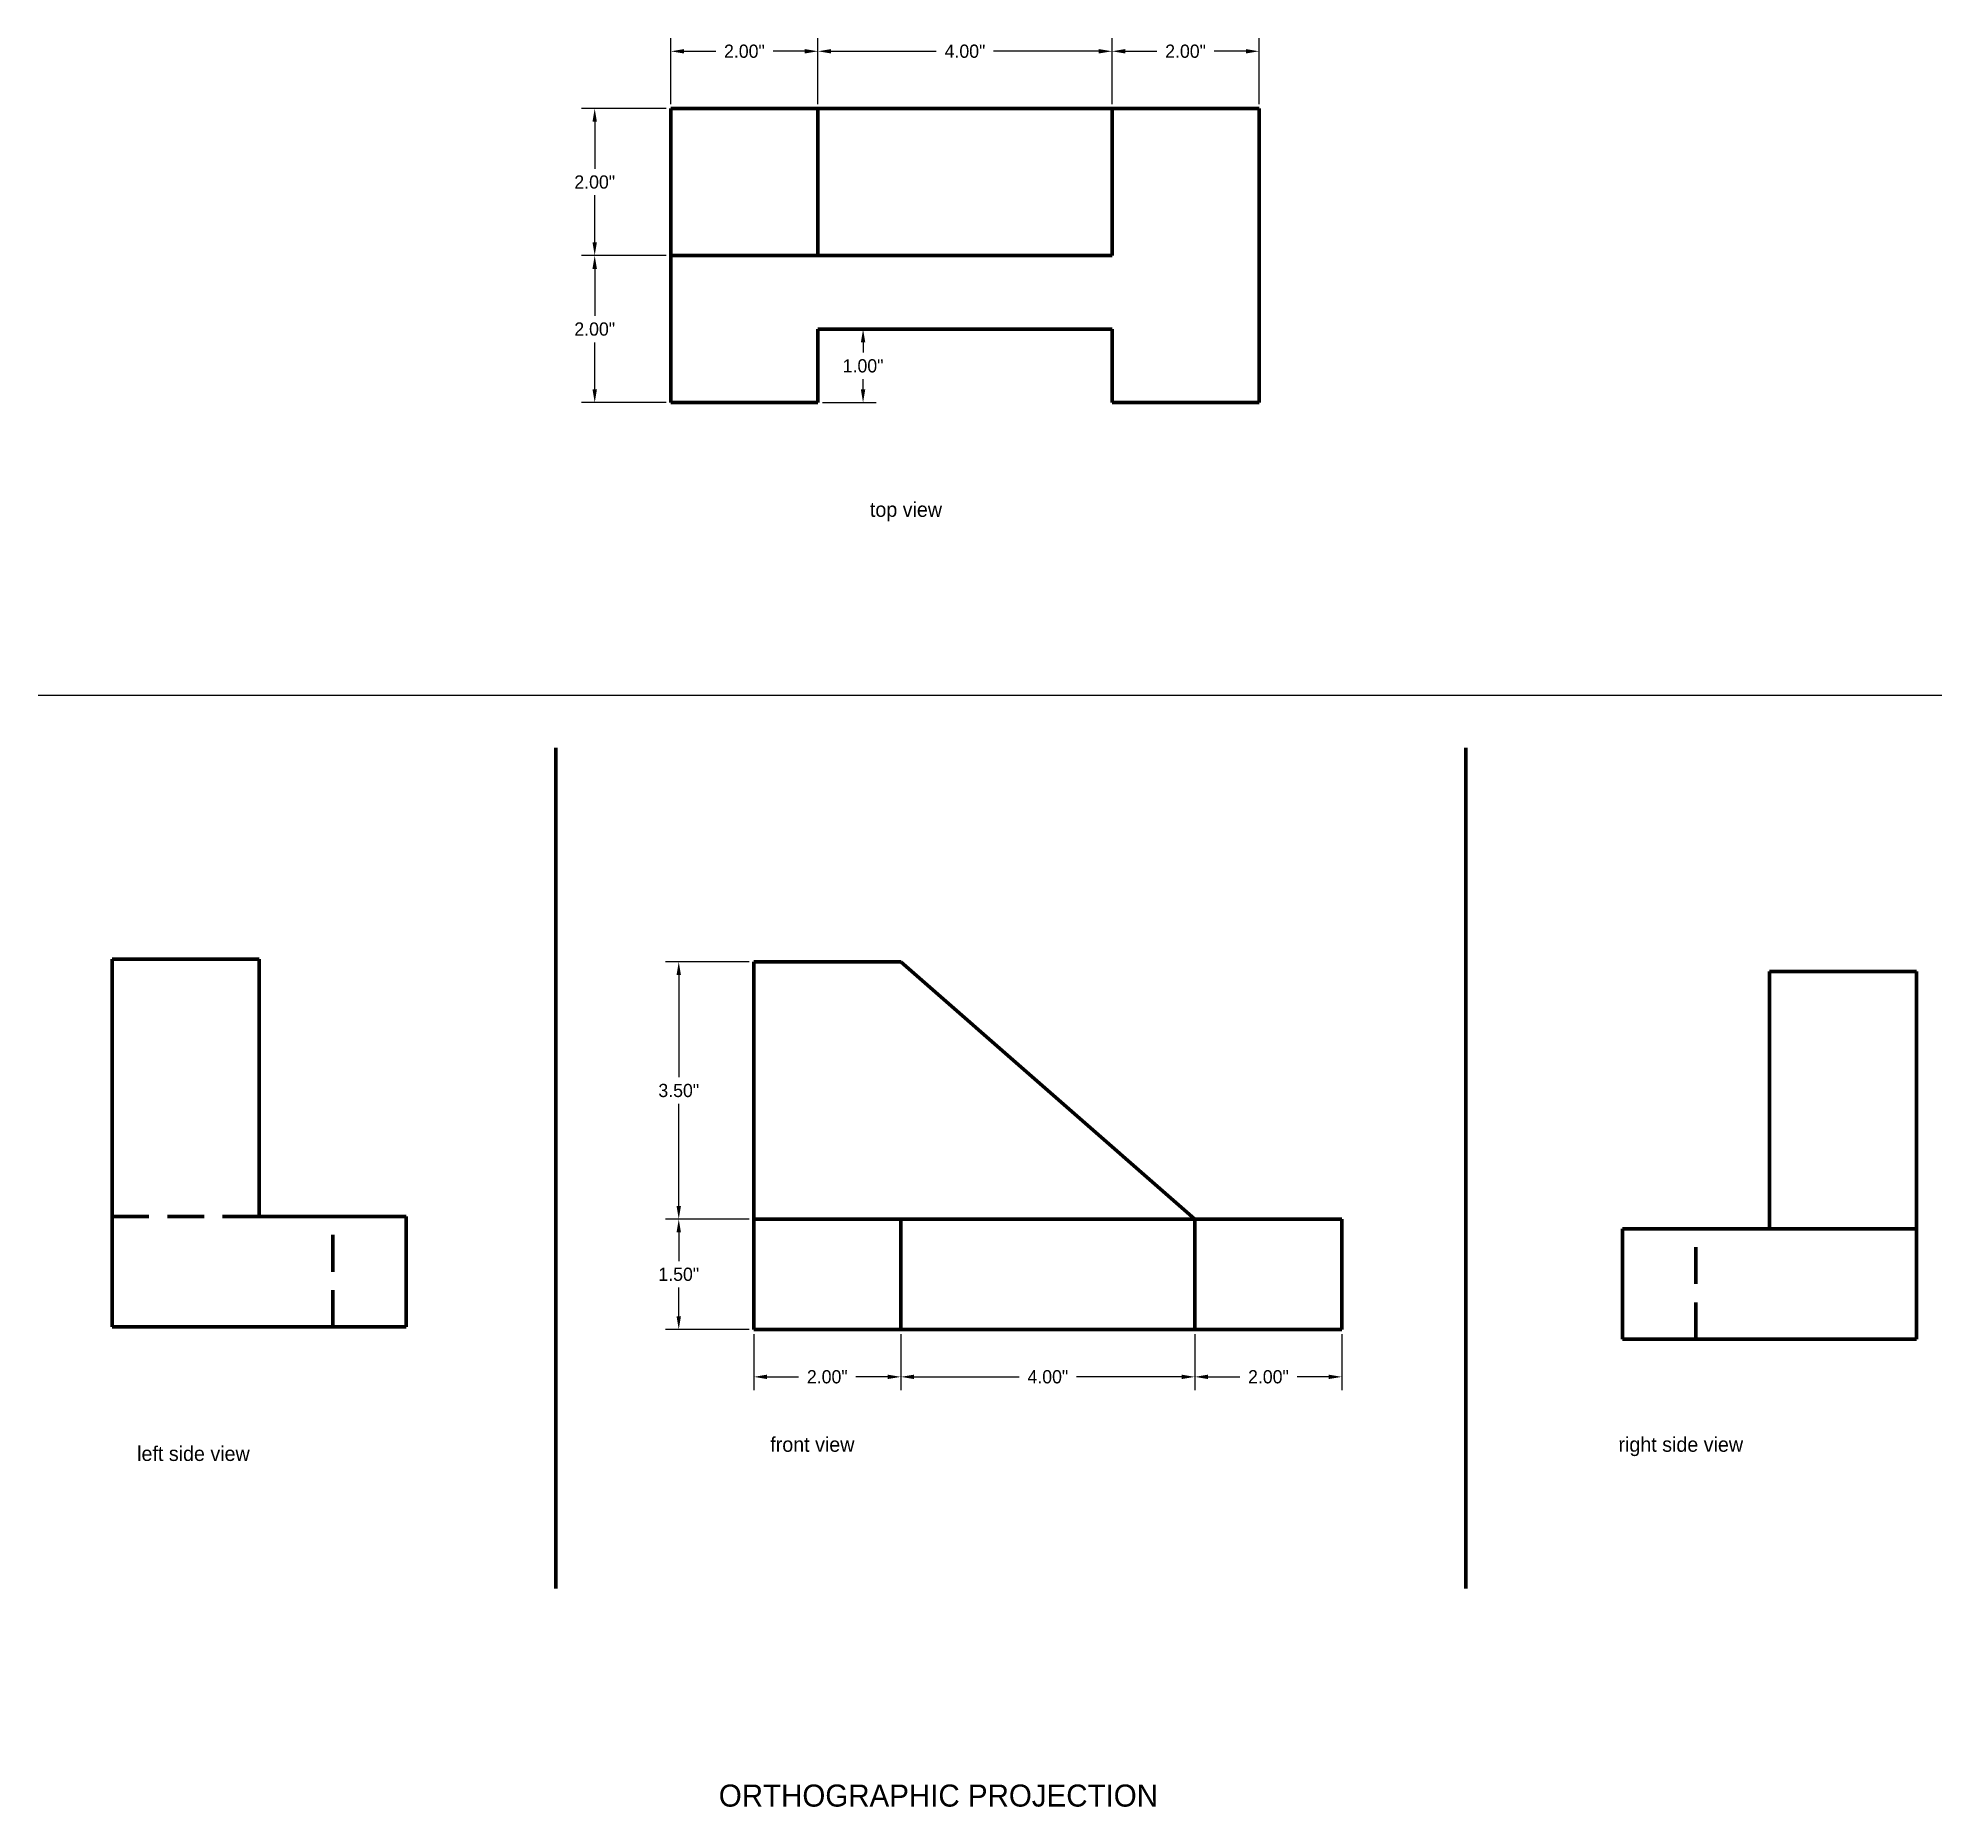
# Model space of a CAD drawing. Header units: inches. Extents: x -99 to 156, y 6 to 64.
# Drawn here: x -98.54 to -72.65, y 11.57 to 35.63 of the extents above; entities that cross this region are included whole.
import ezdxf

# ---------------------------------------------------------------- set-up
doc = ezdxf.new("R2010")
doc.units = ezdxf.units.IN
doc.header["$MEASUREMENT"] = 0
doc.linetypes.add('DASHED', pattern=[0.75, 0.5, -0.25])
doc.dimstyles.get("Standard").update_dxf_attribs({"dimtxt": 0.18, "dimasz": 0.18, "dimexe": 0.18, "dimexo": 0.0625, "dimgap": 0.09, "dimtad": 0, "dimtih": 1, "dimtoh": 1, "dimzin": 0, "dimdsep": 46, "dimlunit": 3, "dimtxsty": 'Standard', "dimcen": 0.09, "dimadec": 0, "dimazin": 0, "dimtfac": 1, "dimtofl": 0, "dimtmove": 0, "dimatfit": 3, "dimfxl": 1, "dimtolj": 1, "dimtzin": 0, "dimarcsym": 0})

msp = doc.modelspace()

# ---------------------------------------------------------------- texts
at = {"linetype": 'Continuous', "lineweight": 100, "char_height": 0.2, "attachment_point": 1}
for s, insert, width in [('top view', (-87.229, 29.32), 5.72315), ('front view', (-88.584, 16.604), 5.84906), ('right side view', (-77.048, 16.604), 4.82006), ('left side view', (-97.195, 16.479), 4.98254)]:
    msp.add_mtext(s, dxfattribs=dict(at, insert=insert, width=width))
at = {"linetype": 'DASHED', "lineweight": 100, "insert": (-89.284, 11.878), "char_height": 0.3, "width": 23.31416, "attachment_point": 1}
msp.add_mtext('ORTHOGRAPHIC PROJECTION', dxfattribs=at)

# ---------------------------------------------------------------- blocks, each defined once
blk = doc.blocks.new('*D189')
at = {"color": 0, "linetype": 'Continuous', "lineweight": -2}
for p, q in [((-89.936, 34.735), (-89.936, 35.632)), ((-87.936, 34.735), (-87.936, 35.632)), ((-89.756, 35.452), (-89.326, 35.452)), ((-88.116, 35.452), (-88.546, 35.452))]:
    blk.add_line(p, q, dxfattribs=at)
at = {"color": 0, "linetype": 'Continuous'}
for points in [[(-89.756, 35.482), (-89.756, 35.422), (-89.936, 35.452)], [(-88.116, 35.482), (-88.116, 35.422), (-87.936, 35.452)]]:
    blk.add_solid(points, dxfattribs=at)
at = {"layer": 'Defpoints', "color": 0, "linetype": 'Continuous'}
for p in [(-87.936, 35.452), (-89.936, 34.673), (-87.936, 34.673)]:
    blk.add_point(p, dxfattribs=at)
at = {"color": 0, "linetype": 'Continuous', "lineweight": 100, "insert": (-88.936, 35.452), "char_height": 0.18, "attachment_point": 5}
blk.add_mtext('\\A1;2.00"', dxfattribs=at)
blk = doc.blocks.new('*D190')
at = {"color": 0, "linetype": 'Continuous', "lineweight": -2}
for p, q in [((-87.936, 34.735), (-87.936, 35.632)), ((-83.936, 34.735), (-83.936, 35.632)), ((-87.756, 35.452), (-86.326, 35.452)), ((-84.116, 35.452), (-85.546, 35.452))]:
    blk.add_line(p, q, dxfattribs=at)
at = {"color": 0, "linetype": 'Continuous'}
for points in [[(-87.756, 35.482), (-87.756, 35.422), (-87.936, 35.452)], [(-84.116, 35.482), (-84.116, 35.422), (-83.936, 35.452)]]:
    blk.add_solid(points, dxfattribs=at)
at = {"layer": 'Defpoints', "color": 0, "linetype": 'Continuous'}
for p in [(-83.936, 35.452), (-87.936, 34.673), (-83.936, 34.673)]:
    blk.add_point(p, dxfattribs=at)
at = {"color": 0, "linetype": 'Continuous', "lineweight": 100, "insert": (-85.936, 35.452), "char_height": 0.18, "attachment_point": 5}
blk.add_mtext('\\A1;4.00"', dxfattribs=at)
blk = doc.blocks.new('*D191')
at = {"color": 0, "linetype": 'Continuous', "lineweight": -2}
for p, q in [((-83.936, 34.735), (-83.936, 35.632)), ((-81.936, 34.735), (-81.936, 35.632)), ((-83.756, 35.452), (-83.326, 35.452)), ((-82.116, 35.452), (-82.546, 35.452))]:
    blk.add_line(p, q, dxfattribs=at)
at = {"color": 0, "linetype": 'Continuous'}
for points in [[(-83.756, 35.482), (-83.756, 35.422), (-83.936, 35.452)], [(-82.116, 35.482), (-82.116, 35.422), (-81.936, 35.452)]]:
    blk.add_solid(points, dxfattribs=at)
at = {"layer": 'Defpoints', "color": 0, "linetype": 'Continuous'}
for p in [(-81.936, 35.452), (-83.936, 34.673), (-81.936, 34.673)]:
    blk.add_point(p, dxfattribs=at)
at = {"color": 0, "linetype": 'Continuous', "lineweight": 100, "insert": (-82.936, 35.452), "char_height": 0.18, "attachment_point": 5}
blk.add_mtext('\\A1;2.00"', dxfattribs=at)
blk = doc.blocks.new('*D192')
at = {"color": 0, "linetype": 'Continuous', "lineweight": -2}
for p, q in [((-89.999, 34.673), (-91.152, 34.673)), ((-90.972, 34.493), (-90.972, 33.853)), ((-90.972, 32.853), (-90.972, 33.493)), ((-89.999, 32.673), (-91.152, 32.673))]:
    blk.add_line(p, q, dxfattribs=at)
at = {"color": 0, "linetype": 'Continuous'}
for points in [[(-91.002, 34.493), (-90.942, 34.493), (-90.972, 34.673)], [(-91.002, 32.853), (-90.942, 32.853), (-90.972, 32.673)]]:
    blk.add_solid(points, dxfattribs=at)
at = {"layer": 'Defpoints', "color": 0, "linetype": 'Continuous'}
for p in [(-89.936, 34.673), (-90.972, 32.673), (-89.936, 32.673)]:
    blk.add_point(p, dxfattribs=at)
at = {"color": 0, "linetype": 'Continuous', "lineweight": 100, "insert": (-90.972, 33.673), "char_height": 0.18, "attachment_point": 5}
blk.add_mtext('\\A1;2.00"', dxfattribs=at)
blk = doc.blocks.new('*D193')
at = {"color": 0, "linetype": 'Continuous', "lineweight": -2}
for p, q in [((-89.999, 32.673), (-91.152, 32.673)), ((-90.972, 32.493), (-90.972, 31.853)), ((-90.972, 30.853), (-90.972, 31.493)), ((-89.999, 30.673), (-91.152, 30.673))]:
    blk.add_line(p, q, dxfattribs=at)
at = {"color": 0, "linetype": 'Continuous'}
for points in [[(-91.002, 32.493), (-90.942, 32.493), (-90.972, 32.673)], [(-91.002, 30.853), (-90.942, 30.853), (-90.972, 30.673)]]:
    blk.add_solid(points, dxfattribs=at)
at = {"layer": 'Defpoints', "color": 0, "linetype": 'Continuous'}
for p in [(-89.936, 32.673), (-90.972, 30.673), (-89.936, 30.673)]:
    blk.add_point(p, dxfattribs=at)
at = {"color": 0, "linetype": 'Continuous', "lineweight": 100, "insert": (-90.972, 31.673), "char_height": 0.18, "attachment_point": 5}
blk.add_mtext('\\A1;2.00"', dxfattribs=at)
blk = doc.blocks.new('*D194')
at = {"color": 0, "linetype": 'Continuous', "lineweight": -2}
for p, q in [((-87.874, 31.673), (-87.142, 31.673)), ((-87.322, 31.493), (-87.322, 31.353)), ((-87.322, 30.853), (-87.322, 30.993)), ((-87.874, 30.673), (-87.142, 30.673))]:
    blk.add_line(p, q, dxfattribs=at)
at = {"color": 0, "linetype": 'Continuous'}
for points in [[(-87.352, 31.493), (-87.292, 31.493), (-87.322, 31.673)], [(-87.352, 30.853), (-87.292, 30.853), (-87.322, 30.673)]]:
    blk.add_solid(points, dxfattribs=at)
at = {"layer": 'Defpoints', "color": 0, "linetype": 'Continuous'}
for p in [(-87.936, 31.673), (-87.322, 31.673), (-87.936, 30.673)]:
    blk.add_point(p, dxfattribs=at)
at = {"color": 0, "linetype": 'Continuous', "lineweight": 100, "insert": (-87.322, 31.173), "char_height": 0.18, "attachment_point": 5}
blk.add_mtext('\\A1;1.00"', dxfattribs=at)
blk = doc.blocks.new('*D195')
at = {"color": 0, "linetype": 'Continuous', "lineweight": -2}
for p, q in [((-88.871, 19.567), (-90.009, 19.567)), ((-89.829, 19.387), (-89.829, 18.997)), ((-89.829, 18.247), (-89.829, 18.637)), ((-88.871, 18.067), (-90.009, 18.067))]:
    blk.add_line(p, q, dxfattribs=at)
at = {"color": 0, "linetype": 'Continuous'}
for points in [[(-89.859, 19.387), (-89.799, 19.387), (-89.829, 19.567)], [(-89.859, 18.247), (-89.799, 18.247), (-89.829, 18.067)]]:
    blk.add_solid(points, dxfattribs=at)
at = {"layer": 'Defpoints', "color": 0, "linetype": 'Continuous'}
for p in [(-89.829, 19.567), (-88.809, 19.567), (-88.809, 18.067)]:
    blk.add_point(p, dxfattribs=at)
at = {"color": 0, "linetype": 'Continuous', "lineweight": 100, "insert": (-89.829, 18.817), "char_height": 0.18, "attachment_point": 5}
blk.add_mtext('\\A1;1.50"', dxfattribs=at)
blk = doc.blocks.new('*D196')
at = {"color": 0, "linetype": 'Continuous', "lineweight": -2}
for p, q in [((-88.871, 23.067), (-90.009, 23.067)), ((-89.829, 22.887), (-89.829, 21.497)), ((-89.829, 19.747), (-89.829, 21.137)), ((-88.871, 19.567), (-90.009, 19.567))]:
    blk.add_line(p, q, dxfattribs=at)
at = {"color": 0, "linetype": 'Continuous'}
for points in [[(-89.859, 22.887), (-89.799, 22.887), (-89.829, 23.067)], [(-89.859, 19.747), (-89.799, 19.747), (-89.829, 19.567)]]:
    blk.add_solid(points, dxfattribs=at)
at = {"layer": 'Defpoints', "color": 0, "linetype": 'Continuous'}
for p in [(-89.829, 23.067), (-88.809, 23.067), (-88.809, 19.567)]:
    blk.add_point(p, dxfattribs=at)
at = {"color": 0, "linetype": 'Continuous', "lineweight": 100, "insert": (-89.829, 21.317), "char_height": 0.18, "attachment_point": 5}
blk.add_mtext('\\A1;3.50"', dxfattribs=at)
blk = doc.blocks.new('*D286')
at = {"color": 0, "lineweight": -2}
for p, q in [((-88.809, 18.005), (-88.809, 17.243)), ((-86.809, 18.005), (-86.809, 17.243)), ((-88.629, 17.423), (-88.199, 17.423)), ((-86.989, 17.423), (-87.419, 17.423))]:
    blk.add_line(p, q, dxfattribs=at)
at = {"color": 0}
for points in [[(-88.629, 17.453), (-88.629, 17.393), (-88.809, 17.423)], [(-86.989, 17.453), (-86.989, 17.393), (-86.809, 17.423)]]:
    blk.add_solid(points, dxfattribs=at)
at = {"layer": 'Defpoints', "color": 0}
for p in [(-88.809, 18.067), (-86.809, 18.067), (-86.809, 17.423)]:
    blk.add_point(p, dxfattribs=at)
at = {"color": 0, "insert": (-87.809, 17.423), "char_height": 0.18, "attachment_point": 5}
blk.add_mtext('\\A1;2.00"', dxfattribs=at)
blk = doc.blocks.new('*D287')
at = {"color": 0, "lineweight": -2}
for p, q in [((-86.809, 18.005), (-86.809, 17.243)), ((-82.809, 18.005), (-82.809, 17.243)), ((-86.629, 17.423), (-85.199, 17.423)), ((-82.989, 17.423), (-84.419, 17.423))]:
    blk.add_line(p, q, dxfattribs=at)
at = {"color": 0}
for points in [[(-86.629, 17.453), (-86.629, 17.393), (-86.809, 17.423)], [(-82.989, 17.453), (-82.989, 17.393), (-82.809, 17.423)]]:
    blk.add_solid(points, dxfattribs=at)
at = {"layer": 'Defpoints', "color": 0}
for p in [(-86.809, 18.067), (-82.809, 18.067), (-82.809, 17.423)]:
    blk.add_point(p, dxfattribs=at)
at = {"color": 0, "insert": (-84.809, 17.423), "char_height": 0.18, "attachment_point": 5}
blk.add_mtext('\\A1;4.00"', dxfattribs=at)
blk = doc.blocks.new('*D288')
at = {"color": 0, "lineweight": -2}
for p, q in [((-82.809, 18.005), (-82.809, 17.243)), ((-80.809, 18.005), (-80.809, 17.243)), ((-82.629, 17.423), (-82.199, 17.423)), ((-80.989, 17.423), (-81.419, 17.423))]:
    blk.add_line(p, q, dxfattribs=at)
at = {"color": 0}
for points in [[(-82.629, 17.453), (-82.629, 17.393), (-82.809, 17.423)], [(-80.989, 17.453), (-80.989, 17.393), (-80.809, 17.423)]]:
    blk.add_solid(points, dxfattribs=at)
at = {"layer": 'Defpoints', "color": 0}
for p in [(-82.809, 18.067), (-80.809, 18.067), (-80.809, 17.423)]:
    blk.add_point(p, dxfattribs=at)
at = {"color": 0, "insert": (-81.809, 17.423), "char_height": 0.18, "attachment_point": 5}
blk.add_mtext('\\A1;2.00"', dxfattribs=at)

# ---------------------------------------------------------------- dimensions: what is measured, and where the dimension line sits
at = {"linetype": 'Continuous', "lineweight": 100}
dim = msp.add_linear_dim(base=(-87.936, 35.452), p1=(-89.936, 34.673), p2=(-87.936, 34.673), dimstyle='Standard', dxfattribs=at)
dim.commit()
dim.dimension.update_dxf_attribs({"geometry": '*D189', "text_midpoint": (-88.936, 35.452)})
for base, p1, p2, picture, middle in [((-83.936, 35.452), (-87.936, 34.673), (-83.936, 34.673), '*D190', (-85.936, 35.452)), ((-81.936, 35.452), (-83.936, 34.673), (-81.936, 34.673), '*D191', (-82.936, 35.452))]:
    dim = msp.add_linear_dim(base=base, p1=p1, p2=p2, dimstyle='Standard', override={"dimtmove": 1}, dxfattribs=at)
    dim.commit()
    dim.dimension.update_dxf_attribs({"geometry": picture, "text_midpoint": middle})
for base, p1, p2, picture, middle in [((-90.972, 32.673), (-89.936, 34.673), (-89.936, 32.673), '*D192', (-90.972, 33.673)), ((-87.322, 31.673), (-87.936, 30.673), (-87.936, 31.673), '*D194', (-87.322, 31.173)), ((-89.829, 19.567), (-88.809, 18.067), (-88.809, 19.567), '*D195', (-89.829, 18.817))]:
    dim = msp.add_linear_dim(base=base, p1=p1, p2=p2, angle=90, dimstyle='Standard', dxfattribs=at)
    dim.commit()
    dim.dimension.update_dxf_attribs({"geometry": picture, "text_midpoint": middle})
for base, p1, p2, picture, middle in [((-90.972, 30.673), (-89.936, 32.673), (-89.936, 30.673), '*D193', (-90.972, 31.673)), ((-89.829, 23.067), (-88.809, 19.567), (-88.809, 23.067), '*D196', (-89.829, 21.317))]:
    dim = msp.add_linear_dim(base=base, p1=p1, p2=p2, angle=90, dimstyle='Standard', override={"dimtmove": 1}, dxfattribs=at)
    dim.commit()
    dim.dimension.update_dxf_attribs({"geometry": picture, "text_midpoint": middle})
dim = msp.add_linear_dim(base=(-86.809, 17.423), p1=(-88.809, 18.067), p2=(-86.809, 18.067), dimstyle='Standard')
dim.commit()
dim.dimension.update_dxf_attribs({"geometry": '*D286', "text_midpoint": (-87.809, 17.423)})
for base, p1, p2, picture, middle in [((-82.809, 17.423), (-86.809, 18.067), (-82.809, 18.067), '*D287', (-84.809, 17.423)), ((-80.809, 17.423), (-82.809, 18.067), (-80.809, 18.067), '*D288', (-81.809, 17.423))]:
    dim = msp.add_linear_dim(base=base, p1=p1, p2=p2, dimstyle='Standard', override={"dimtmove": 1})
    dim.commit()
    dim.dimension.update_dxf_attribs({"geometry": picture, "text_midpoint": middle})

# ---------------------------------------------------------------- linework, layer by layer
at = {"linetype": 'Continuous', "lineweight": 100}
for p, q in [((-89.936, 34.673), (-87.936, 34.673)), ((-89.936, 34.673), (-89.936, 32.673)), ((-87.936, 34.673), (-83.936, 34.673)), ((-87.936, 34.673), (-87.936, 32.673)), ((-83.936, 34.673), (-81.936, 34.673)), ((-83.936, 32.673), (-83.936, 34.673)), ((-81.936, 30.673), (-81.936, 34.673)), ((-89.936, 32.673), (-89.936, 30.673)), ((-89.936, 32.673), (-83.936, 32.673)), ((-87.936, 30.673), (-87.936, 31.673)), ((-87.936, 31.673), (-83.936, 31.673)), ((-83.936, 31.673), (-83.936, 30.673)), ((-89.936, 30.673), (-87.936, 30.673)), ((-83.936, 30.673), (-81.936, 30.673)), ((-91.5, 25.98), (-91.5, 14.543)), ((-79.126, 25.98), (-79.126, 14.543)), ((-97.534, 19.603), (-97.534, 23.103)), ((-97.534, 23.103), (-95.534, 23.103)), ((-95.534, 23.103), (-95.534, 19.603)), ((-88.809, 19.567), (-88.809, 23.067)), ((-88.809, 23.067), (-86.809, 23.067)), ((-86.809, 23.067), (-82.809, 19.567)), ((-72.995, 22.936), (-74.995, 22.936)), ((-74.995, 22.936), (-74.995, 19.436)), ((-72.995, 19.436), (-72.995, 22.936)), ((-97.534, 18.103), (-97.534, 19.603)), ((-95.534, 19.603), (-93.534, 19.603)), ((-93.534, 19.603), (-93.534, 18.103)), ((-88.809, 18.067), (-88.809, 19.567)), ((-86.809, 19.567), (-88.809, 19.567)), ((-82.809, 19.567), (-86.809, 19.567)), ((-86.809, 18.067), (-86.809, 19.567)), ((-80.809, 19.567), (-82.809, 19.567)), ((-82.809, 18.067), (-82.809, 19.567)), ((-80.809, 18.067), (-80.809, 19.567)), ((-74.995, 19.436), (-76.995, 19.436)), ((-76.995, 19.436), (-76.995, 17.936)), ((-74.995, 19.436), (-72.995, 19.436)), ((-72.995, 17.936), (-72.995, 19.436)), ((-94.534, 18.103), (-97.534, 18.103)), ((-93.534, 18.103), (-94.534, 18.103)), ((-88.809, 18.067), (-86.809, 18.067)), ((-86.809, 18.067), (-82.809, 18.067)), ((-82.809, 18.067), (-80.809, 18.067)), ((-76.995, 17.936), (-75.995, 17.936)), ((-75.995, 17.936), (-72.995, 17.936))]:
    msp.add_line(p, q, dxfattribs=at)
msp.add_line((-98.542, 26.694), (-72.649, 26.694))
at = {"linetype": 'DASHED', "lineweight": 100}
for p, q in [((-95.534, 19.603), (-97.534, 19.603)), ((-94.534, 18.103), (-94.534, 19.603)), ((-75.995, 17.936), (-75.995, 19.436))]:
    msp.add_line(p, q, dxfattribs=at)

msp.set_redraw_order([(e.dxf.handle, doc.entitydb.next_handle()) for e in msp.query("TEXT MTEXT ATTDEF DIMENSION ARC_DIMENSION")])  # texts and dimensions are drawn at this point

doc.saveas('drawing.dxf')
